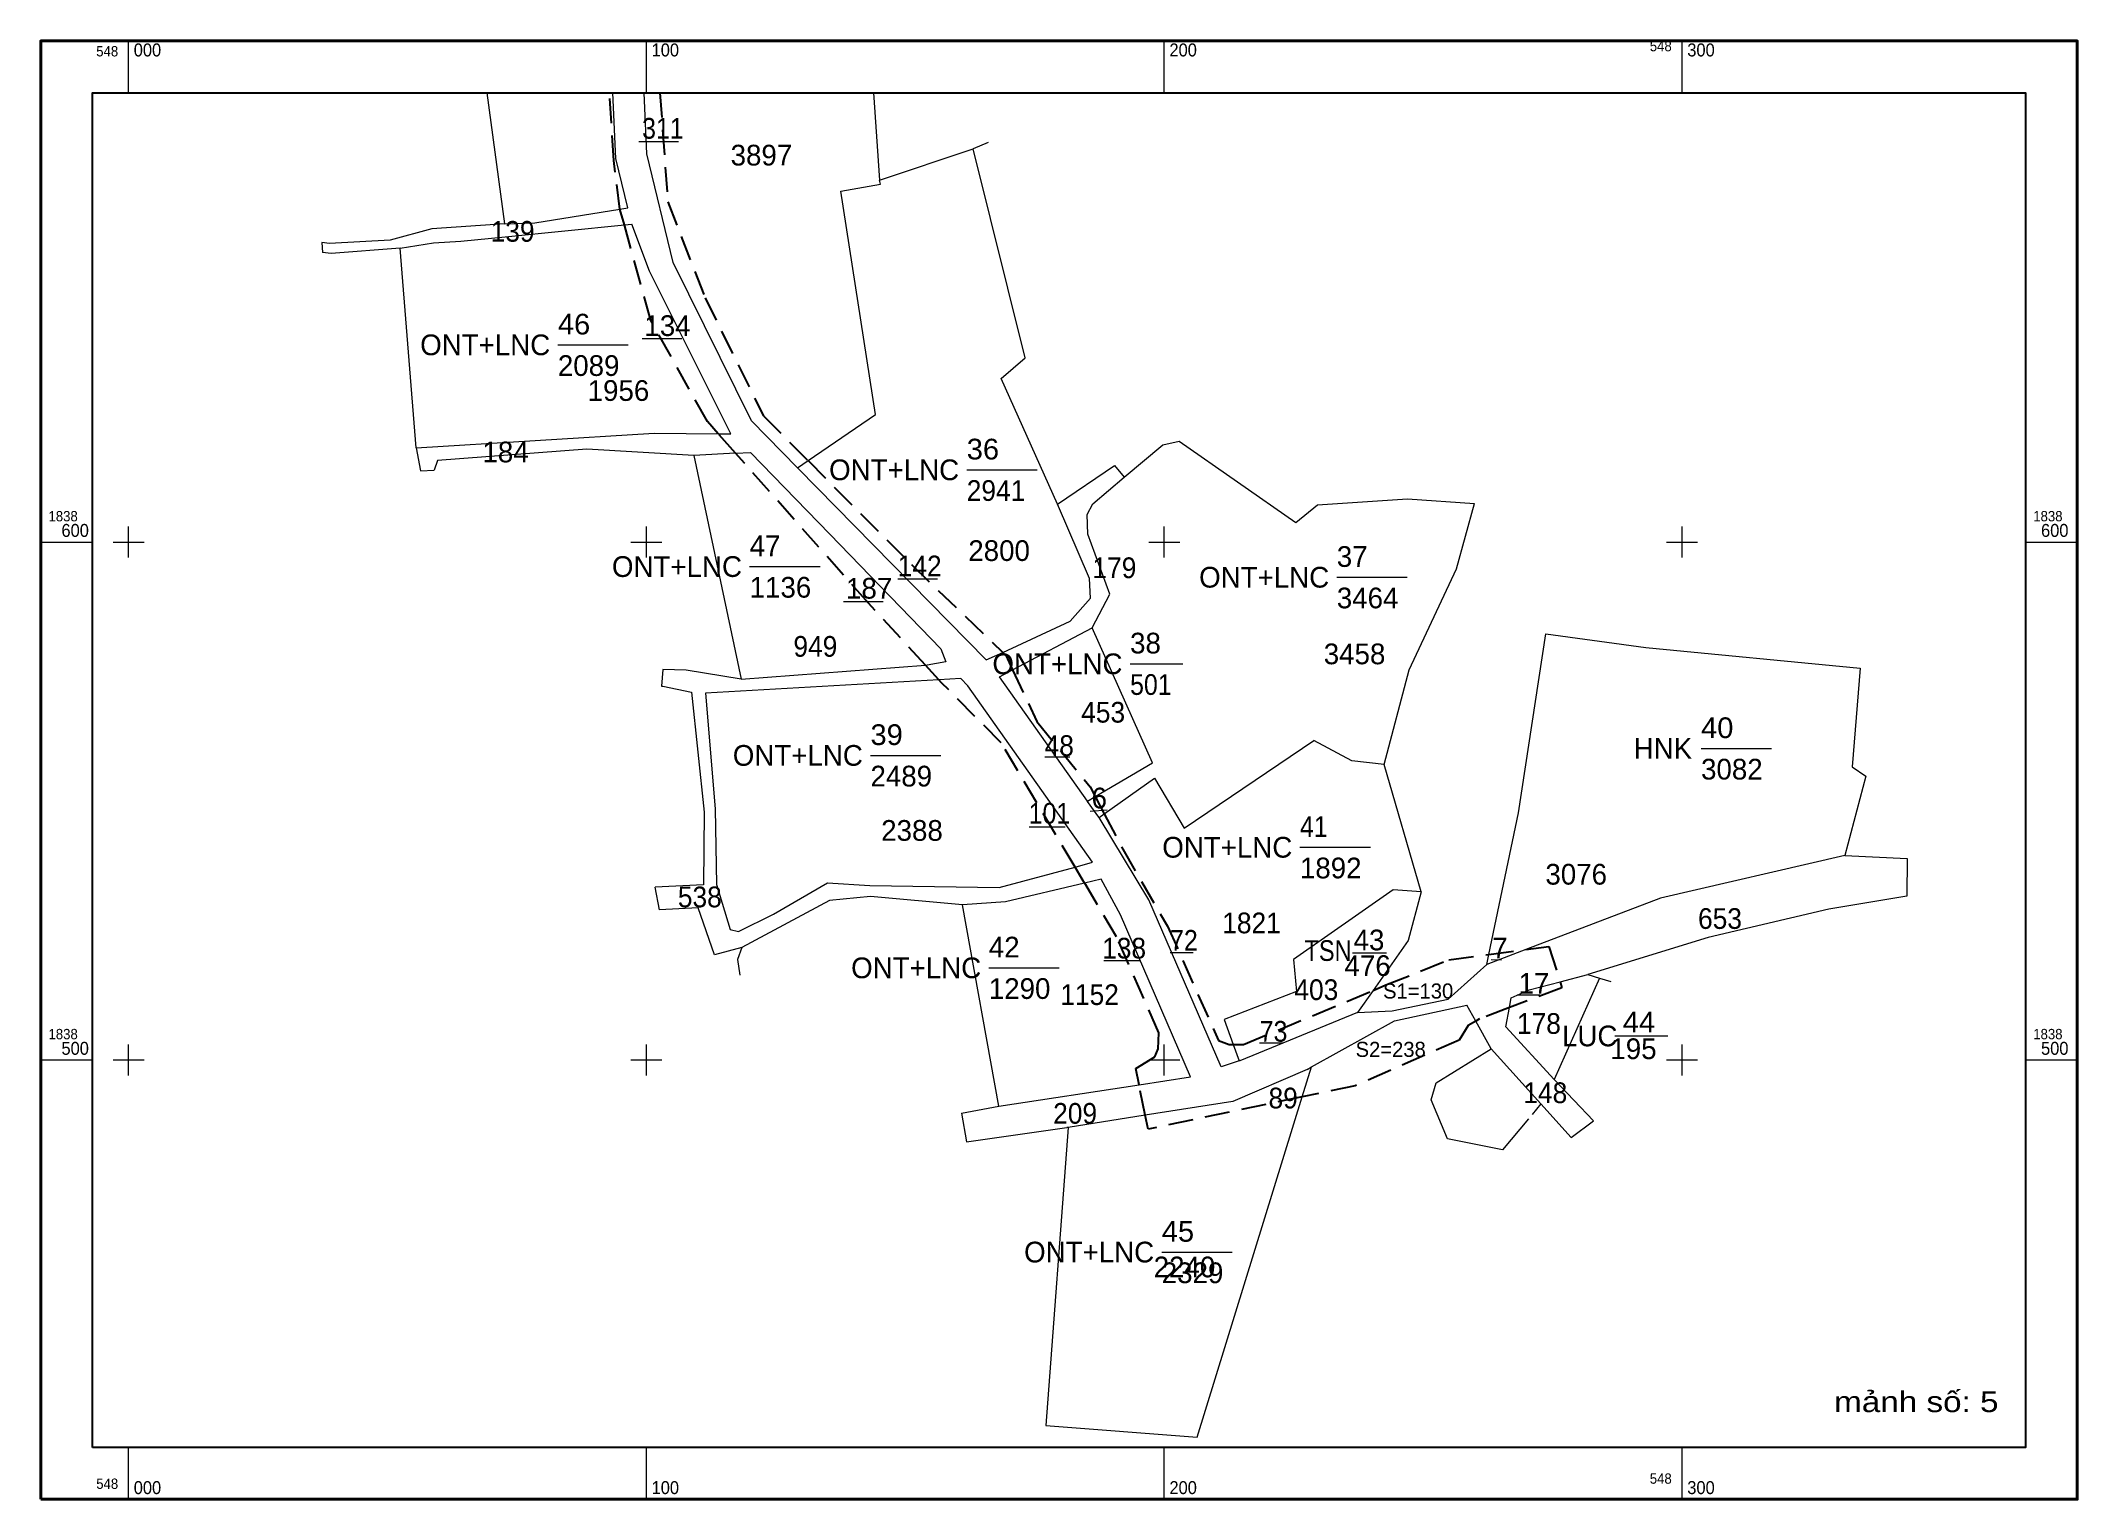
# Model space of a CAD drawing. Header units: metres. Extents: x 546939 to 549513, y 1838415 to 1840193.
# Drawn here: x 549119.3 to 549512.5, y 1839888 to 1840169.6 of the extents above; entities that cross this region are included whole.
import ezdxf
from ezdxf.enums import TextEntityAlignment as Align

# ---------------------------------------------------------------- set-up
doc = ezdxf.new("R2010")
doc.units = ezdxf.units.M
doc.header["$LTSCALE"] = 1.6
doc.linetypes.add('MEDIUM_DASHED', pattern=[4.5, 3, -1.5])
for name, color, linetype, lineweight in [('10', 7, 'Continuous', 13), ('13', 7, 'Continuous', 13), ('29', 7, 'Continuous', 13), ('8', 7, 'Continuous', 13)]:
    doc.layers.add(name, color=color, linetype=linetype, lineweight=lineweight)
doc.layers.add('15', color=7, linetype='Continuous')
doc.layers.add('19', color=7, linetype='Continuous')

msp = doc.modelspace()

# ---------------------------------------------------------------- texts
at = {"layer": '10'}
for p in [(549302.26, 1840149.96), (549302.26, 1840149.96), (549238.91, 1840045), (549238.91, 1840045), (549254.28, 1839989.22), (549254.28, 1839989.22), (549422.47, 1839988), (549422.47, 1839988), (549406.56, 1839961.48), (549406.56, 1839961.48), (549407.26, 1839962.29), (549407.26, 1839962.29)]:
    msp.add_text('D', height=0.01, dxfattribs=at).set_placement(p, align=Align.CENTER)
at = {"layer": '13'}
for s, width, p in [('46', 1.05, (549219.13, 1840112.92)), ('36', 1.05, (549298.09, 1840088.79)), ('2941', 0.95, (549298.09, 1840080.79)), ('501', 0.9, (549329.63, 1840043.33)), ('39', 1.05, (549279.5, 1840033.65)), ('40', 1.05, (549439.89, 1840034.99)), ('41', 0.9, (549362.43, 1840015.91)), ('44', 1.05, (549424.78, 1839978.17)), ('45', 1.05, (549335.75, 1839937.75))]:
    msp.add_text(s, height=4, dxfattribs=dict(at, width=width)).set_placement(p)
for s, p in [('ONT+LNC', (549217.66, 1840108.92)), ('ONT+LNC', (549296.62, 1840084.79)), ('ONT+LNC', (549254.69, 1840066.11)), ('ONT+LNC', (549368.08, 1840064.05)), ('ONT+LNC', (549328.16, 1840047.33)), ('ONT+LNC', (549278.03, 1840029.65)), ('HNK', (549438.17, 1840030.99)), ('ONT+LNC', (549360.96, 1840011.91)), ('ONT+LNC', (549300.88, 1839988.63)), ('LUC', (549423.74, 1839975.48)), ('ONT+LNC', (549334.28, 1839933.75))]:
    msp.add_text(s, height=4, dxfattribs=at).set_placement(p, align=Align.RIGHT)
for s, p in [('2089', (549219.13, 1840104.92)), ('47', (549256.16, 1840070.11)), ('37', (549369.55, 1840068.05)), ('1136', (549256.16, 1840062.11)), ('3464', (549369.55, 1840060.05)), ('38', (549329.63, 1840051.33)), ('2489', (549279.5, 1840025.65)), ('3082', (549439.89, 1840026.99)), ('1892', (549362.43, 1840007.91)), ('42', (549302.35, 1839992.63)), ('43', (549372.79, 1839994.01)), ('476', (549371.04, 1839989.06)), ('1290', (549302.35, 1839984.63)), ('195', (549422.38, 1839973.01)), ('2329', (549335.75, 1839929.75))]:
    msp.add_text(s, height=4, dxfattribs=at).set_placement(p)
at = {"layer": '13', "width": 0.85}
msp.add_text('TSN', height=4, dxfattribs=at).set_placement((549372.41, 1839991.97), align=Align.RIGHT)
at = {"layer": '15', "width": 1.2}
msp.add_text('mảnh số: 5', height=4, dxfattribs=at).set_placement((549481.46, 1839904.85), align=Align.CENTER)
at = {"layer": '19'}
for s, width, p in [('311', 0.9, (549235.4, 1840150.73)), ('139', 0.95, (549206.15, 1840130.83)), ('142', 0.95, (549284.76, 1840066.23)), ('179', 0.95, (549322.37, 1840065.88)), ('949', 0.95, (549264.62, 1840050.7)), ('453', 0.95, (549320.19, 1840037.98)), ('48', 0.95, (549313.13, 1840031.54)), ('101', 0.9, (549310.04, 1840018.47)), ('538', 0.95, (549242.3, 1840002.32)), ('1821', 0.95, (549347.43, 1839997.3)), ('653', 0.95, (549439.31, 1839998.15)), ('138', 0.95, (549324.24, 1839992.43)), ('72', 0.9, (549337.35, 1839993.94)), ('403', 0.95, (549361.36, 1839984.41)), ('1152', 0.95, (549316.16, 1839983.46)), ('178', 0.95, (549404.34, 1839977.88)), ('73', 0.9, (549354.66, 1839976.38)), ('89', 0.95, (549356.37, 1839963.49)), ('148', 0.95, (549405.57, 1839964.51)), ('209', 0.95, (549314.78, 1839960.53))]:
    msp.add_text(s, height=4, dxfattribs=dict(at, width=width)).set_placement(p)
for s, height, p in [('3897', 4, (549252.49, 1840145.55)), ('134', 4, (549235.84, 1840112.63)), ('1956', 4, (549224.89, 1840100.1)), ('184', 4, (549204.57, 1840088.23)), ('2800', 4, (549298.39, 1840069.19)), ('187', 4, (549274.78, 1840061.92)), ('3458', 4, (549367.03, 1840049.25)), ('6', 4, (549322.2, 1840021.42)), ('2388', 4, (549281.57, 1840015.16)), ('3076', 4, (549409.83, 1840006.7)), ('7', 4, (549399.56, 1839992.47)), ('17', 4, (549404.64, 1839985.63)), ('S1=130', 2.916, (549378.48, 1839984.7)), ('S2=238', 2.916, (549373.18, 1839973.43)), ('2240', 4, (549334.19, 1839930.87))]:
    msp.add_text(s, height=height, dxfattribs=at).set_placement(p)
at = {"layer": '29', "width": 0.95}
for p in [(549434.23, 1840167.61), (549134.23, 1840166.61), (549134.23, 1839890.02), (549434.23, 1839891.02)]:
    msp.add_text('548', height=2, dxfattribs=at).set_placement(p, align=Align.RIGHT)
for s, height, p in [('000', 2.5, (549137.23, 1840166.61)), ('100', 2.5, (549237.23, 1840166.61)), ('200', 2.5, (549337.23, 1840166.61)), ('300', 2.5, (549437.23, 1840166.61)), ('1838', 2, (549120.77, 1840076.84)), ('1838', 2, (549504.04, 1840076.84)), ('600', 2.5, (549123.27, 1840073.84)), ('600', 2.5, (549505.54, 1840073.84)), ('1838', 2, (549120.77, 1839976.84)), ('1838', 2, (549504.04, 1839976.84)), ('500', 2.5, (549123.27, 1839973.84)), ('500', 2.5, (549505.54, 1839973.84)), ('000', 2.5, (549137.23, 1839889.02)), ('100', 2.5, (549237.23, 1839889.02)), ('200', 2.5, (549337.23, 1839889.02)), ('300', 2.5, (549437.23, 1839889.02))]:
    msp.add_text(s, height=height, dxfattribs=at).set_placement(p)

# ---------------------------------------------------------------- linework, layer by layer
at = {"layer": '10'}
for p, q in [((549208.89, 1840134.31), (549205.46, 1840159.61)), ((549280.09, 1840159.61), (549281.25, 1840142.71)), ((549302.25, 1840149.96), (549299.33, 1840148.75)), ((549173.55, 1840130.66), (549173.65, 1840128.75)), ((549191.75, 1840091.04), (549188.67, 1840129.56)), ((549191.75, 1840091.04), (549192.59, 1840086.61)), ((549192.59, 1840086.61), (549195.24, 1840086.75)), ((549253.45, 1840089.98), (549245.37, 1840089.58)), ((549245.37, 1840089.58), (549254.54, 1840046.34)), ((549265.41, 1840087.18), (549267.44, 1840088.57)), ((549315.6, 1840080.19), (549326.64, 1840087.61)), ((549326.64, 1840087.61), (549328.51, 1840085.36)), ((549392.69, 1840067.7), (549396.12, 1840080.27)), ((549239.4, 1840048.21), (549239.17, 1840045)), ((549296.93, 1840046.52), (549292.67, 1840046.27)), ((549385.82, 1840005.33), (549378.7, 1840029.92)), ((549321.38, 1840022.82), (549322.89, 1840023.71)), ((549323.63, 1840019.65), (549324.64, 1840020.36)), ((549323.63, 1840019.65), (549323.59, 1840019.71)), ((549238.73, 1840001.86), (549237.89, 1840006.18)), ((549304.31, 1839963.94), (549297.27, 1840002.8)), ((549398.5, 1839991.29), (549398.9, 1839993.21)), ((549420.31, 1839988.66), (549422.47, 1839988)), ((549373.54, 1839981.99), (549350.81, 1839972.69)), ((549399.33, 1839975.02), (549408.98, 1839964.35)), ((549363.84, 1839971.03), (549364.67, 1839971.49)), ((549304.31, 1839963.94), (549331.37, 1839968.06)), ((549297.07, 1839962.6), (549304.31, 1839963.94)), ((549297.07, 1839962.6), (549298.02, 1839957.01)), ((549408.98, 1839964.35), (549407.25, 1839962.29)), ((549408.98, 1839964.35), (549414.81, 1839957.9)), ((549298.02, 1839957.01), (549317.43, 1839959.77))]:
    msp.add_line(p, q, dxfattribs=at)
at = {"layer": '10', "linetype": 'MEDIUM_DASHED', "lineweight": 25}
for points in [[(549231.13, 1840137.12), (549231.12, 1840137.15), (549229.94, 1840146.52), (549229.1, 1840159.61)], [(549238.85, 1840159.61), (549240.35, 1840138.53), (549247.55, 1840120), (549258.81, 1840097.24), (549267.44, 1840088.57)], [(549250.1, 1840093.76), (549248.02, 1840096.1), (549237.08, 1840115.64), (549231.97, 1840134.07), (549231.13, 1840137.12)], [(549290.14, 1840049.04), (549279.1, 1840061.06), (549253.45, 1840089.98), (549250.1, 1840093.76)], [(549267.44, 1840088.57), (549287.4, 1840068.49), (549305.04, 1840051.54)], [(549305.04, 1840051.54), (549305.61, 1840050.99), (549306.95, 1840048.16)], [(549319, 1840010.1), (549304.75, 1840034.06), (549293.22, 1840045.68), (549292.67, 1840046.27), (549290.14, 1840049.04)], [(549306.95, 1840048.16), (549311.64, 1840038.19), (549321.9, 1840025.6), (549322.89, 1840023.71), (549324.64, 1840020.36)], [(549324.64, 1840020.36), (549328.21, 1840013.53), (549336.87, 1839998.65), (549346.72, 1839976.61), (549348.75, 1839975.82), (549349.56, 1839975.82)], [(549331.37, 1839968.06), (549330.73, 1839971.2), (549334.43, 1839973.43), (549335.07, 1839974.97), (549335.17, 1839978.1), (549327.01, 1839996.64), (549320.85, 1840006.99), (549319, 1840010.1)], [(549376.56, 1839986.28), (549379.04, 1839987.32), (549391.2, 1839992.17), (549398.9, 1839993.21), (549406.08, 1839994.18)], [(549406.08, 1839994.18), (549410.52, 1839994.78), (549412.67, 1839987.95)], [(549349.56, 1839975.82), (549351.56, 1839975.82), (549376.56, 1839986.28)], [(549412.67, 1839987.95), (549413.03, 1839986.79), (549402.89, 1839982.96)], [(549402.89, 1839982.96), (549397.13, 1839980.78), (549396.37, 1839980.32)], [(549396.37, 1839980.32), (549394.95, 1839979.47), (549393.15, 1839976.69), (549373.09, 1839967.86), (549362.89, 1839965.73)], [(549362.89, 1839965.73), (549333.1, 1839959.49), (549332.56, 1839962.16), (549331.37, 1839968.06)]]:
    msp.add_lwpolyline(points, dxfattribs=at)
at = {"layer": '10'}
for points in [[(549232.66, 1840137.37), (549230.33, 1840146.93), (549229.76, 1840159.61)], [(549265.41, 1840087.18), (549256.52, 1840096.23), (549241.41, 1840126.81), (549236.31, 1840147.79), (549235.77, 1840159.61)], [(549267.44, 1840088.57), (549280.48, 1840097.5), (549273.79, 1840140.6), (549281.45, 1840141.95), (549281.25, 1840142.71), (549299.33, 1840148.75)], [(549315.6, 1840080.19), (549304.76, 1840104.44), (549309.37, 1840108.43), (549299.33, 1840148.75)], [(549208.89, 1840134.31), (549194.77, 1840133.34), (549186.78, 1840131.15), (549175.03, 1840130.48), (549173.55, 1840130.66)], [(549188.67, 1840129.56), (549195.13, 1840130.63), (549200.37, 1840130.92), (549208.97, 1840131.8), (549231.97, 1840134.07), (549233.43, 1840134.21)], [(549208.89, 1840134.31), (549214.71, 1840134.49), (549231.13, 1840137.12), (549232.66, 1840137.37)], [(549252.54, 1840093.74), (549242.55, 1840113.72), (549236.83, 1840125.17), (549233.43, 1840134.21)], [(549188.67, 1840129.56), (549175.35, 1840128.54), (549173.65, 1840128.75)], [(549191.75, 1840091.04), (549237.75, 1840093.86), (549250.1, 1840093.76), (549252.54, 1840093.74)], [(549245.37, 1840089.58), (549224.7, 1840090.8), (549195.91, 1840088.62), (549195.24, 1840086.75)], [(549322.32, 1840056.26), (549325.69, 1840062.75), (549321.49, 1840074.34), (549321.32, 1840078.16), (549322.42, 1840080.25), (549328.51, 1840085.36), (549335.96, 1840091.61)], [(549335.96, 1840091.61), (549339.1, 1840092.33), (549361.62, 1840076.59), (549365.8, 1840080.05), (549383.19, 1840081.21), (549396.12, 1840080.27)], [(549253.45, 1840089.98), (549256.33, 1840090.12), (549271.67, 1840074.36), (549293.07, 1840052.2), (549294.07, 1840049.7), (549290.42, 1840049.06)], [(549301.86, 1840050.07), (549265.54, 1840087.05), (549265.41, 1840087.18)], [(549318.07, 1840057.57), (549321.96, 1840061.99), (549321.82, 1840065.81), (549315.6, 1840080.19)], [(549378.7, 1840029.92), (549383.54, 1840048.19), (549392.69, 1840067.7)], [(549301.86, 1840050.07), (549305.04, 1840051.54), (549318.07, 1840057.57)], [(549304.43, 1840046.83), (549306.95, 1840048.16), (549322.32, 1840056.26)], [(549322.89, 1840023.71), (549333.95, 1840030.24), (549322.32, 1840056.26)], [(549398.9, 1839993.21), (549404.63, 1840020.54), (549409.94, 1840055.12), (549429.21, 1840052.46), (549470.63, 1840048.47), (549469.08, 1840029.41), (549471.74, 1840027.64), (549467.64, 1840012.35)], [(549254.54, 1840046.34), (549243.91, 1840048.09), (549239.4, 1840048.21)], [(549254.54, 1840046.34), (549290.14, 1840049.04), (549290.42, 1840049.06)], [(549239.17, 1840045), (549239.43, 1840045), (549244.93, 1840043.84), (549247.4, 1840020.72), (549247.25, 1840006.66), (549237.89, 1840006.18)], [(549292.67, 1840046.27), (549247.62, 1840043.67), (549249.49, 1840021.33), (549249.74, 1840006.73), (549252.43, 1839998.03), (549254.04, 1839997.63), (549260.75, 1840000.99), (549271.21, 1840007.02), (549279.37, 1840006.56), (549304.37, 1840006.15), (549319, 1840010.1), (549322.39, 1840011.01)], [(549322.39, 1840011.01), (549298.32, 1840045.1), (549296.93, 1840046.52)], [(549323.59, 1840019.71), (549321.43, 1840022.75), (549321.38, 1840022.82), (549304.43, 1840046.83)], [(549324.64, 1840020.36), (549334.36, 1840027.24), (549340.05, 1840017.57), (549365.09, 1840034.54)], [(549378.7, 1840029.92), (549372.44, 1840030.63), (549365.09, 1840034.54)], [(549347.21, 1839971.53), (549333.24, 1840003.79), (549323.63, 1840019.65)], [(549467.64, 1840012.35), (549432.09, 1840004.1), (549406.08, 1839994.18), (549398.5, 1839991.29)], [(549467.64, 1840012.35), (549479.7, 1840011.73), (549479.6, 1840004.5), (549464.57, 1840001.94), (549441.28, 1839996.5), (549418.03, 1839989.35)], [(549297.27, 1840002.8), (549279.51, 1840004.41), (549271.58, 1840003.65), (549254.66, 1839994.55)], [(549320.85, 1840006.99), (549305.59, 1840003.38), (549297.27, 1840002.8)], [(549331.37, 1839968.06), (549341.28, 1839969.57), (549327.75, 1840000.84), (549324.02, 1840007.74), (549320.85, 1840006.99)], [(549385.82, 1840005.33), (549380.45, 1840005.7), (549361.22, 1839992.23), (549361.76, 1839986.08), (549347.81, 1839980.65), (549349.56, 1839975.82), (549350.71, 1839972.66)], [(549385.82, 1840005.33), (549383.36, 1839995.94), (549376.56, 1839986.28), (549373.54, 1839981.99)], [(549254.66, 1839994.55), (549249.4, 1839993.14), (549246.2, 1840002.19), (549238.73, 1840001.86)], [(549254.66, 1839994.55), (549253.83, 1839992.26), (549254.27, 1839989.22)], [(549373.54, 1839981.99), (549380.23, 1839982.33), (549391.07, 1839984.59), (549398.5, 1839991.29)], [(549402.89, 1839982.96), (549403.23, 1839984.84), (549406.72, 1839986.4), (549412.67, 1839987.95), (549418.03, 1839989.35)], [(549418.03, 1839989.35), (549420.31, 1839988.66), (549411.51, 1839969.1)], [(549364.67, 1839971.49), (549380.71, 1839980.39), (549394.63, 1839983.44)], [(549399.33, 1839975.02), (549396.37, 1839980.32), (549394.63, 1839983.44)], [(549411.51, 1839969.1), (549402.22, 1839979.26), (549402.89, 1839982.96)], [(549350.81, 1839972.69), (549350.71, 1839972.66), (549347.21, 1839971.53)], [(549390.92, 1839957.62), (549387.78, 1839965.13), (549388.74, 1839968.45), (549399.33, 1839975.02)], [(549317.67, 1839959.81), (549313.36, 1839902.24), (549342.6, 1839900.01), (549362.89, 1839965.73), (549364.67, 1839971.49)], [(549363.84, 1839971.03), (549349.49, 1839964.84), (549332.56, 1839962.16), (549317.67, 1839959.81), (549317.43, 1839959.77)], [(549414.81, 1839957.9), (549419.1, 1839961.11), (549411.51, 1839969.1)], [(549406.56, 1839961.48), (549401.52, 1839955.5), (549390.92, 1839957.62)]]:
    msp.add_lwpolyline(points, dxfattribs=at)
at = {"layer": '13'}
for p, q in [((549219.13, 1840110.92), (549232.73, 1840110.92)), ((549298.09, 1840086.79), (549311.69, 1840086.79)), ((549256.16, 1840068.11), (549269.76, 1840068.11)), ((549369.55, 1840066.05), (549383.15, 1840066.05)), ((549329.63, 1840049.33), (549339.83, 1840049.33)), ((549439.89, 1840032.99), (549453.49, 1840032.99)), ((549279.5, 1840031.65), (549293.1, 1840031.65)), ((549362.43, 1840013.91), (549376.03, 1840013.91)), ((549372.57, 1839993.54), (549379.12, 1839993.54)), ((549302.35, 1839990.63), (549315.95, 1839990.63)), ((549423.25, 1839977.48), (549433.45, 1839977.48)), ((549335.75, 1839935.75), (549349.35, 1839935.75))]:
    msp.add_line(p, q, dxfattribs=at)
at = {"layer": '29'}
for p, q in [((549136.23, 1840159.61), (549136.23, 1840169.61)), ((549236.23, 1840159.61), (549236.23, 1840169.61)), ((549336.23, 1840159.61), (549336.23, 1840169.61)), ((549436.23, 1840159.61), (549436.23, 1840169.61)), ((549136.23, 1840069.84), (549136.23, 1840075.84)), ((549236.23, 1840069.84), (549236.23, 1840075.84)), ((549336.23, 1840069.84), (549336.23, 1840075.84)), ((549436.23, 1840069.84), (549436.23, 1840075.84)), ((549119.27, 1840072.84), (549129.27, 1840072.84)), ((549133.23, 1840072.84), (549139.23, 1840072.84)), ((549233.23, 1840072.84), (549239.23, 1840072.84)), ((549333.23, 1840072.84), (549339.23, 1840072.84)), ((549433.23, 1840072.84), (549439.23, 1840072.84)), ((549502.54, 1840072.84), (549512.54, 1840072.84)), ((549119.27, 1839972.84), (549129.27, 1839972.84)), ((549133.23, 1839972.84), (549139.23, 1839972.84)), ((549136.23, 1839969.84), (549136.23, 1839975.84)), ((549233.23, 1839972.84), (549239.23, 1839972.84)), ((549236.23, 1839969.84), (549236.23, 1839975.84)), ((549333.23, 1839972.84), (549339.23, 1839972.84)), ((549336.23, 1839969.84), (549336.23, 1839975.84)), ((549433.23, 1839972.84), (549439.23, 1839972.84)), ((549436.23, 1839969.84), (549436.23, 1839975.84)), ((549502.54, 1839972.84), (549512.54, 1839972.84)), ((549136.23, 1839888.02), (549136.23, 1839898.02)), ((549236.23, 1839888.02), (549236.23, 1839898.02)), ((549336.23, 1839888.02), (549336.23, 1839898.02)), ((549436.23, 1839888.02), (549436.23, 1839898.02))]:
    msp.add_line(p, q, dxfattribs=at)
at = {"layer": '29', "lineweight": 40}
msp.add_lwpolyline([(549119.27, 1839888.02), (549119.27, 1840169.61), (549512.54, 1840169.61), (549512.54, 1839888.02)], close=True, dxfattribs=at)
at = {"layer": '29', "lineweight": 25}
msp.add_lwpolyline([(549129.27, 1839898.02), (549129.27, 1840159.61), (549502.54, 1840159.61), (549502.54, 1839898.02)], close=True, dxfattribs=at)
at = {"layer": '8'}
for p, q in [((549234.79, 1840150.21), (549242.43, 1840150.21)), ((549235.44, 1840112.12), (549243.08, 1840112.12)), ((549284.78, 1840065.75), (549292.42, 1840065.75)), ((549274.3, 1840061.39), (549281.94, 1840061.39)), ((549313.18, 1840031.35), (549317.98, 1840031.35)), ((549321.91, 1840020.9), (549325.19, 1840021.11)), ((549310.12, 1840017.85), (549317.11, 1840017.85)), ((549337.36, 1839993.58), (549341.84, 1839993.58)), ((549324.59, 1839992.05), (549331.47, 1839992.05)), ((549399.37, 1839992.27), (549401.34, 1839992.16)), ((549404.4, 1839985.42), (549408.76, 1839985.42)), ((549354.61, 1839976.16), (549359.09, 1839976.16))]:
    msp.add_line(p, q, dxfattribs=at)

msp.set_redraw_order([(e.dxf.handle, doc.entitydb.next_handle()) for e in msp.query("TEXT MTEXT ATTDEF DIMENSION ARC_DIMENSION")])  # texts and dimensions are drawn at this point

doc.saveas('drawing.dxf')
